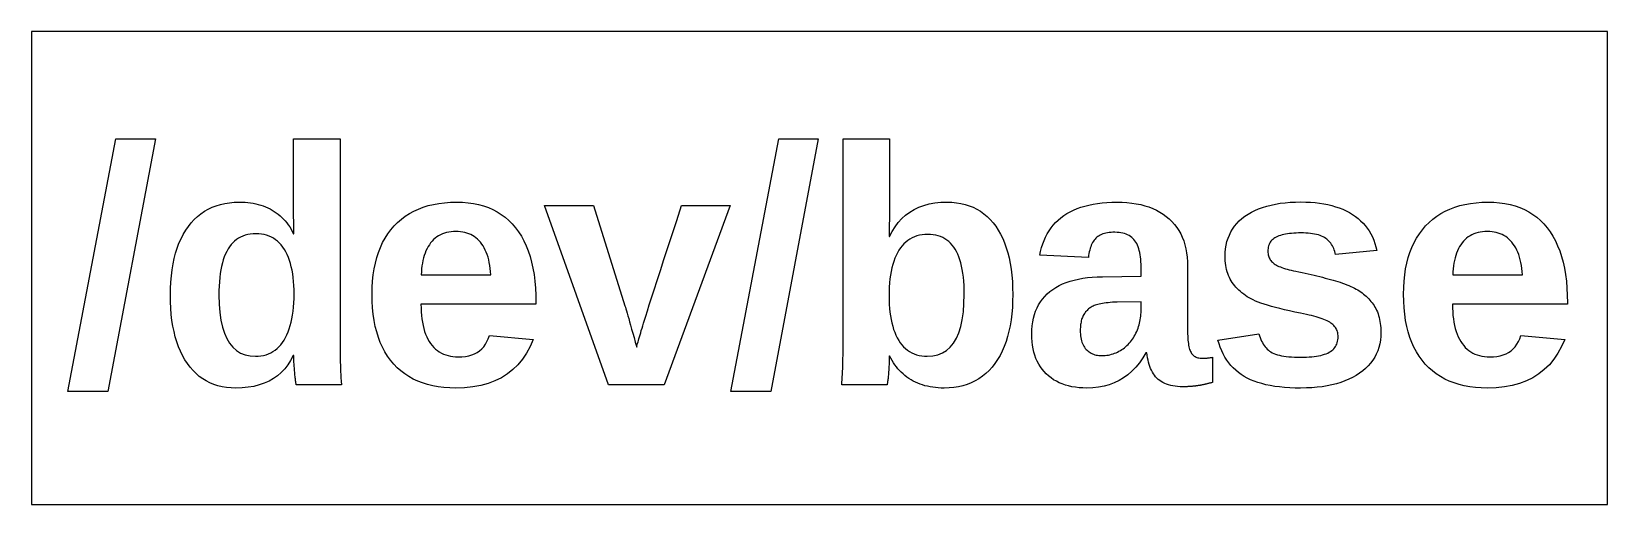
# Model space of a CAD drawing. Header units: metres. Extents: x -500 to 500, y -150 to 150.
import ezdxf

# ---------------------------------------------------------------- set-up
doc = ezdxf.new("R2010")
doc.units = ezdxf.units.M

msp = doc.modelspace()

# ---------------------------------------------------------------- linework, layer by layer
for p, q in [((500, 150), (-500, 150)), ((-500, 150), (-500, -150)), ((500, -150), (500, 150)), ((-477.026, -78.3725), (-446.435, 81.9435)), ((-421.415, 81.9435), (-451.481, -78.3725)), ((-446.435, 81.9435), (-421.415, 81.9435)), ((-333.782, 40.4185), (-333.782, 81.9435)), ((-333.782, 81.9435), (-304.241, 81.9435)), ((-304.241, 81.9435), (-304.241, -49.2525)), ((-56.3574, -78.3725), (-25.7664, 81.9435)), ((-0.74645, 81.9435), (-30.8124, -78.3725)), ((-25.7664, 81.9435), (-0.74645, 81.9435)), ((14.9817, -48.0965), (14.9817, 81.9435)), ((14.9817, 81.9435), (44.5217, 81.9435)), ((44.5217, 81.9435), (44.5217, 38.4215)), ((-382.842, 39.5072), (-380.13, 40.3274)), ((-380.13, 40.3274), (-377.306, 40.9653)), ((-377.306, 40.9653), (-374.369, 41.421)), ((-374.369, 41.421), (-371.319, 41.6944)), ((-371.319, 41.6944), (-368.157, 41.7855)), ((-368.157, 41.7855), (-366.317, 41.7556)), ((-366.317, 41.7556), (-364.516, 41.6661)), ((-364.516, 41.6661), (-362.754, 41.5168)), ((-362.754, 41.5168), (-361.031, 41.3078)), ((-361.031, 41.3078), (-359.348, 41.039)), ((-359.348, 41.039), (-357.703, 40.7106)), ((-357.703, 40.7106), (-356.098, 40.3224)), ((-356.098, 40.3224), (-354.532, 39.8746)), ((-333.571, 21.7065), (-333.782, 40.4185)), ((-248.284, 39.5461), (-244.959, 40.3523)), ((-244.959, 40.3523), (-241.496, 40.9793)), ((-241.496, 40.9793), (-237.895, 41.4272)), ((-237.895, 41.4272), (-234.156, 41.6959)), ((-234.156, 41.6959), (-230.278, 41.7855)), ((-230.278, 41.7855), (-226.578, 41.6894)), ((-226.578, 41.6894), (-223.015, 41.4011)), ((-223.015, 41.4011), (-219.589, 40.9205)), ((-219.589, 40.9205), (-216.3, 40.2478)), ((-216.3, 40.2478), (-213.147, 39.3828)), ((66.2097, 39.7153), (69.5899, 40.621)), ((69.5899, 40.621), (73.1641, 41.268)), ((73.1641, 41.268), (76.9324, 41.6561)), ((76.9324, 41.6561), (80.8947, 41.7855)), ((80.8947, 41.7855), (83.9443, 41.695)), ((83.9443, 41.695), (86.8825, 41.4235)), ((86.8825, 41.4235), (89.7094, 40.9709)), ((89.7094, 40.9709), (92.4249, 40.3374)), ((92.4249, 40.3374), (95.029, 39.5228)), ((170.924, 39.9604), (173.622, 40.518)), ((173.622, 40.518), (176.427, 40.9743)), ((176.427, 40.9743), (179.338, 41.3292)), ((179.338, 41.3292), (182.355, 41.5827)), ((182.355, 41.5827), (185.479, 41.7348)), ((185.479, 41.7348), (188.709, 41.7855)), ((188.709, 41.7855), (191.966, 41.7227)), ((191.966, 41.7227), (195.106, 41.5342)), ((195.106, 41.5342), (198.129, 41.22)), ((198.129, 41.22), (201.035, 40.7802)), ((201.035, 40.7802), (203.824, 40.2148)), ((203.824, 40.2148), (206.496, 39.5237)), ((286.501, 39.9533), (289.362, 40.5452)), ((289.362, 40.5452), (292.347, 41.0295)), ((292.347, 41.0295), (295.456, 41.4062)), ((295.456, 41.4062), (298.688, 41.6752)), ((298.688, 41.6752), (302.044, 41.8367)), ((302.044, 41.8367), (305.525, 41.8905)), ((305.525, 41.8905), (308.599, 41.8438)), ((308.599, 41.8438), (311.579, 41.7039)), ((311.579, 41.7039), (314.466, 41.4706)), ((314.466, 41.4706), (317.259, 41.144)), ((317.259, 41.144), (319.957, 40.7241)), ((319.957, 40.7241), (322.562, 40.2108)), ((322.562, 40.2108), (325.073, 39.6043)), ((406.227, 39.5461), (409.552, 40.3523)), ((409.552, 40.3523), (413.015, 40.9793)), ((413.015, 40.9793), (416.616, 41.4272)), ((416.616, 41.4272), (420.355, 41.6959)), ((420.355, 41.6959), (424.232, 41.7855)), ((424.232, 41.7855), (427.932, 41.6894)), ((427.932, 41.6894), (431.495, 41.4011)), ((431.495, 41.4011), (434.922, 40.9205)), ((434.922, 40.9205), (438.211, 40.2478)), ((438.211, 40.2478), (441.363, 39.3828)), ((-398.672, 28.6628), (-396.748, 30.7587)), ((-396.748, 30.7587), (-394.712, 32.6725)), ((-394.712, 32.6725), (-392.563, 34.4039)), ((-392.563, 34.4039), (-390.302, 35.9532)), ((-390.302, 35.9532), (-387.928, 37.3201)), ((-387.928, 37.3201), (-385.441, 38.5048)), ((-385.441, 38.5048), (-382.842, 39.5072)), ((-354.532, 39.8746), (-353.006, 39.367)), ((-353.006, 39.367), (-351.518, 38.7997)), ((-351.518, 38.7997), (-350.07, 38.1727)), ((-350.07, 38.1727), (-348.66, 37.4859)), ((-348.66, 37.4859), (-347.29, 36.7395)), ((-347.29, 36.7395), (-345.964, 35.9339)), ((-345.964, 35.9339), (-344.685, 35.0699)), ((-344.685, 35.0699), (-343.454, 34.1474)), ((-343.454, 34.1474), (-342.272, 33.1665)), ((-342.272, 33.1665), (-341.137, 32.127)), ((-341.137, 32.127), (-340.05, 31.0291)), ((-340.05, 31.0291), (-339.011, 29.8727)), ((-267.691, 28.8868), (-265.333, 30.947)), ((-265.333, 30.947), (-262.837, 32.8281)), ((-262.837, 32.8281), (-260.202, 34.53)), ((-260.202, 34.53), (-257.43, 36.0528)), ((-257.43, 36.0528), (-254.519, 37.3964)), ((-254.519, 37.3964), (-251.47, 38.5608)), ((-251.47, 38.5608), (-248.284, 39.5461)), ((-213.147, 39.3828), (-210.132, 38.3257)), ((-210.132, 38.3257), (-207.253, 37.0763)), ((-207.253, 37.0763), (-204.511, 35.6347)), ((-204.511, 35.6347), (-201.906, 34.0009)), ((-201.906, 34.0009), (-199.438, 32.1748)), ((-199.438, 32.1748), (-197.106, 30.1566)), ((-197.106, 30.1566), (-194.912, 27.9462)), ((-133.857, -74.0625), (-174.54, 39.6825)), ((-174.54, 39.6825), (-143.318, 39.6825)), ((-143.318, 39.6825), (-123.449, -23.9175)), ((-56.5903, 39.6825), (-98.5353, -74.0625)), ((-93.5153, 21.2726), (-90.6103, 30.1634)), ((-90.6103, 30.1634), (-87.4963, 39.6825)), ((-87.4963, 39.6825), (-56.5903, 39.6825)), ((44.5217, 38.4215), (44.1017, 19.9195)), ((50.0044, 28.847), (52.2201, 31.3053)), ((52.2201, 31.3053), (54.6299, 33.5049)), ((54.6299, 33.5049), (57.2338, 35.4456)), ((57.2338, 35.4456), (60.0317, 37.1276)), ((60.0317, 37.1276), (63.0237, 38.5509)), ((63.0237, 38.5509), (66.2097, 39.7153)), ((95.029, 39.5228), (97.5218, 38.5272)), ((97.5218, 38.5272), (99.9033, 37.3506)), ((99.9033, 37.3506), (102.173, 35.9929)), ((102.173, 35.9929), (104.332, 34.4543)), ((104.332, 34.4543), (106.38, 32.7346)), ((106.38, 32.7346), (108.316, 30.8339)), ((108.316, 30.8339), (110.14, 28.7522)), ((149.821, 28.8348), (151.44, 30.3909)), ((151.44, 30.3909), (153.172, 31.8518)), ((153.172, 31.8518), (155.016, 33.2175)), ((155.016, 33.2175), (156.969, 34.485)), ((156.969, 34.485), (159.029, 35.651)), ((159.029, 35.651), (161.195, 36.7157)), ((161.195, 36.7157), (163.468, 37.6789)), ((163.468, 37.6789), (165.847, 38.5408)), ((165.847, 38.5408), (168.332, 39.3013)), ((168.332, 39.3013), (170.924, 39.9604)), ((206.496, 39.5237), (209.051, 38.7069)), ((209.051, 38.7069), (211.49, 37.7645)), ((211.49, 37.7645), (213.811, 36.6964)), ((213.811, 36.6964), (216.016, 35.5027)), ((216.016, 35.5027), (218.103, 34.1833)), ((218.103, 34.1833), (220.074, 32.7382)), ((220.074, 32.7382), (221.928, 31.1675)), ((221.928, 31.1675), (223.654, 29.4812)), ((266.371, 29.8282), (268.08, 31.355)), ((268.08, 31.355), (269.939, 32.7965)), ((269.939, 32.7965), (271.933, 34.1418)), ((271.933, 34.1418), (274.052, 35.3794)), ((274.052, 35.3794), (276.294, 36.5094)), ((276.294, 36.5094), (278.66, 37.5318)), ((278.66, 37.5318), (281.15, 38.4466)), ((281.15, 38.4466), (283.763, 39.2538)), ((283.763, 39.2538), (286.501, 39.9533)), ((325.073, 39.6043), (327.49, 38.9044)), ((327.49, 38.9044), (329.813, 38.1113)), ((329.813, 38.1113), (332.042, 37.2248)), ((332.042, 37.2248), (334.177, 36.245)), ((334.177, 36.245), (336.218, 35.1719)), ((336.218, 35.1719), (338.166, 34.0055)), ((338.166, 34.0055), (340.011, 32.7509)), ((340.011, 32.7509), (341.746, 31.4129)), ((341.746, 31.4129), (343.371, 29.9916)), ((386.82, 28.8868), (389.178, 30.947)), ((389.178, 30.947), (391.674, 32.8281)), ((391.674, 32.8281), (394.309, 34.53)), ((394.309, 34.53), (397.081, 36.0528)), ((397.081, 36.0528), (399.992, 37.3964)), ((399.992, 37.3964), (403.04, 38.5608)), ((403.04, 38.5608), (406.227, 39.5461)), ((441.363, 39.3828), (444.379, 38.3257)), ((444.379, 38.3257), (447.258, 37.0763)), ((447.258, 37.0763), (450, 35.6347)), ((450, 35.6347), (452.605, 34.0009)), ((452.605, 34.0009), (455.073, 32.1748)), ((455.073, 32.1748), (457.404, 30.1566)), ((457.404, 30.1566), (459.599, 27.9462)), ((-405.14, 18.5906), (-403.723, 21.3409)), ((-403.723, 21.3409), (-402.17, 23.9389)), ((-402.17, 23.9389), (-400.483, 26.3845)), ((-400.483, 26.3845), (-398.672, 28.6628)), ((-365.881, 20.2836), (-367.312, 19.6575)), ((-364.378, 20.7958), (-365.881, 20.2836)), ((-362.803, 21.1942), (-364.378, 20.7958)), ((-361.156, 21.4788), (-362.803, 21.1942)), ((-359.437, 21.6496), (-361.156, 21.4788)), ((-357.645, 21.7065), (-359.437, 21.6496)), ((-355.836, 21.6477), (-357.645, 21.7065)), ((-354.096, 21.4713), (-355.836, 21.6477)), ((-352.425, 21.1774), (-354.096, 21.4713)), ((-350.823, 20.7659), (-352.425, 21.1774)), ((-349.29, 20.2368), (-350.823, 20.7659)), ((-347.826, 19.5902), (-349.29, 20.2368)), ((-339.011, 29.8727), (-338.019, 28.6579)), ((-338.019, 28.6579), (-337.076, 27.3846)), ((-337.076, 27.3846), (-336.181, 26.0527)), ((-336.181, 26.0527), (-335.333, 24.6625)), ((-335.333, 24.6625), (-334.534, 23.2137)), ((-334.534, 23.2137), (-333.782, 21.7065)), ((-333.782, 21.7065), (-333.571, 21.7065)), ((-275.619, 18.9665), (-273.882, 21.6811)), ((-273.882, 21.6811), (-271.979, 24.2414)), ((-271.979, 24.2414), (-269.911, 26.6475)), ((-269.911, 26.6475), (-267.691, 28.8868)), ((-241.697, 20.4314), (-242.816, 19.7017)), ((-240.52, 21.0753), (-241.697, 20.4314)), ((-239.287, 21.6333), (-240.52, 21.0753)), ((-237.997, 22.1054), (-239.287, 21.6333)), ((-236.651, 22.4917), (-237.997, 22.1054)), ((-235.248, 22.7922), (-236.651, 22.4917)), ((-233.788, 23.0068), (-235.248, 22.7922)), ((-232.272, 23.1356), (-233.788, 23.0068)), ((-230.699, 23.1785), (-232.272, 23.1356)), ((-229.219, 23.1377), (-230.699, 23.1785)), ((-227.785, 23.0155), (-229.219, 23.1377)), ((-226.4, 22.8118), (-227.785, 23.0155)), ((-225.061, 22.5266), (-226.4, 22.8118)), ((-223.769, 22.1599), (-225.061, 22.5266)), ((-222.525, 21.7117), (-223.769, 22.1599)), ((-221.328, 21.182), (-222.525, 21.7117)), ((-220.179, 20.5708), (-221.328, 21.182)), ((-219.077, 19.8781), (-220.179, 20.5708)), ((-194.912, 27.9462), (-192.854, 25.5435)), ((-192.854, 25.5435), (-190.941, 22.9555)), ((-190.941, 22.9555), (-189.182, 20.1889)), ((-189.182, 20.1889), (-187.575, 17.2438)), ((-96.2112, 13.01), (-93.5153, 21.2726)), ((44.5217, 19.9195), (46.1552, 23.1541)), ((46.1552, 23.1541), (47.9828, 26.13)), ((47.9828, 26.13), (50.0044, 28.847)), ((61.7628, 20.3351), (60.2241, 19.8004)), ((63.3693, 20.7509), (61.7628, 20.3351)), ((65.0437, 21.0479), (63.3693, 20.7509)), ((66.7858, 21.2261), (65.0437, 21.0479)), ((68.5957, 21.2855), (66.7858, 21.2261)), ((70.3866, 21.2301), (68.5957, 21.2855)), ((72.104, 21.064), (70.3866, 21.2301)), ((73.748, 20.7872), (72.104, 21.064)), ((75.3186, 20.3997), (73.748, 20.7872)), ((76.8158, 19.9015), (75.3186, 20.3997)), ((110.14, 28.7522), (111.854, 26.4895)), ((111.854, 26.4895), (113.448, 24.0613)), ((113.448, 24.0613), (114.914, 21.4832)), ((114.914, 21.4832), (116.253, 18.7552)), ((143.416, 19.6272), (144.472, 21.659)), ((144.472, 21.659), (145.641, 23.5957)), ((145.641, 23.5957), (146.922, 25.4372)), ((146.922, 25.4372), (148.315, 27.1836)), ((148.315, 27.1836), (149.821, 28.8348)), ((177.413, 20.4442), (176.694, 19.9805)), ((178.184, 20.8638), (177.413, 20.4442)), ((179.007, 21.2392), (178.184, 20.8638)), ((179.881, 21.5704), (179.007, 21.2392)), ((180.807, 21.8575), (179.881, 21.5704)), ((181.785, 22.1004), (180.807, 21.8575)), ((182.814, 22.2992), (181.785, 22.1004)), ((183.895, 22.4538), (182.814, 22.2992)), ((185.027, 22.5642), (183.895, 22.4538)), ((186.211, 22.6304), (185.027, 22.5642)), ((187.447, 22.6525), (186.211, 22.6304)), ((188.776, 22.6205), (187.447, 22.6525)), ((190.047, 22.5244), (188.776, 22.6205)), ((191.259, 22.3642), (190.047, 22.5244)), ((192.413, 22.1399), (191.259, 22.3642)), ((193.509, 21.8516), (192.413, 22.1399)), ((194.546, 21.4992), (193.509, 21.8516)), ((195.524, 21.0827), (194.546, 21.4992)), ((196.444, 20.6022), (195.524, 21.0827)), ((197.306, 20.0576), (196.444, 20.6022)), ((198.109, 19.4489), (197.306, 20.0576)), ((223.654, 29.4812), (225.242, 27.6892)), ((225.242, 27.6892), (226.692, 25.7914)), ((226.692, 25.7914), (228.004, 23.7878)), ((228.004, 23.7878), (229.178, 21.6785)), ((229.178, 21.6785), (230.213, 19.4634)), ((259.235, 18.8781), (260.053, 20.9162)), ((260.053, 20.9162), (261.019, 22.869)), ((261.019, 22.869), (262.134, 24.7366)), ((262.134, 24.7366), (263.397, 26.519)), ((263.397, 26.519), (264.81, 28.2162)), ((264.81, 28.2162), (266.371, 29.8282)), ((291.497, 20.313), (290.595, 19.9481)), ((292.461, 20.6461), (291.497, 20.313)), ((293.488, 20.9475), (292.461, 20.6461)), ((294.576, 21.2172), (293.488, 20.9475)), ((295.727, 21.4552), (294.576, 21.2172)), ((296.94, 21.6614), (295.727, 21.4552)), ((298.215, 21.8359), (296.94, 21.6614)), ((299.553, 21.9787), (298.215, 21.8359)), ((300.952, 22.0897), (299.553, 21.9787)), ((302.414, 22.169), (300.952, 22.0897)), ((303.938, 22.2166), (302.414, 22.169)), ((305.525, 22.2325), (303.938, 22.2166)), ((307.14, 22.2123), (305.525, 22.2325)), ((308.687, 22.1516), (307.14, 22.2123)), ((310.165, 22.0505), (308.687, 22.1516)), ((311.575, 21.909), (310.165, 22.0505)), ((312.917, 21.727), (311.575, 21.909)), ((314.19, 21.5046), (312.917, 21.727)), ((315.395, 21.2418), (314.19, 21.5046)), ((316.532, 20.9385), (315.395, 21.2418)), ((317.6, 20.5948), (316.532, 20.9385)), ((318.599, 20.2106), (317.6, 20.5948)), ((319.53, 19.786), (318.599, 20.2106)), ((343.371, 29.9916), (344.886, 28.4869)), ((344.886, 28.4869), (346.291, 26.8989)), ((346.291, 26.8989), (347.586, 25.2275)), ((347.586, 25.2275), (348.77, 23.4727)), ((348.77, 23.4727), (349.845, 21.6346)), ((349.845, 21.6346), (350.81, 19.7131)), ((378.891, 18.9665), (380.629, 21.6811)), ((380.629, 21.6811), (382.531, 24.2414)), ((382.531, 24.2414), (384.599, 26.6475)), ((384.599, 26.6475), (386.82, 28.8868)), ((412.814, 20.4314), (411.694, 19.7017)), ((413.991, 21.0753), (412.814, 20.4314)), ((415.224, 21.6333), (413.991, 21.0753)), ((416.514, 22.1054), (415.224, 21.6333)), ((417.86, 22.4917), (416.514, 22.1054)), ((419.263, 22.7922), (417.86, 22.4917)), ((420.723, 23.0068), (419.263, 22.7922)), ((422.239, 23.1356), (420.723, 23.0068)), ((423.811, 23.1785), (422.239, 23.1356)), ((425.292, 23.1377), (423.811, 23.1785)), ((426.725, 23.0155), (425.292, 23.1377)), ((428.111, 22.8118), (426.725, 23.0155)), ((429.45, 22.5266), (428.111, 22.8118)), ((430.741, 22.1599), (429.45, 22.5266)), ((431.985, 21.7117), (430.741, 22.1599)), ((433.182, 21.182), (431.985, 21.7117)), ((434.332, 20.5708), (433.182, 21.182)), ((435.434, 19.8781), (434.332, 20.5708)), ((459.599, 27.9462), (461.656, 25.5435)), ((461.656, 25.5435), (463.569, 22.9555)), ((463.569, 22.9555), (465.329, 20.1889)), ((465.329, 20.1889), (466.936, 17.2438)), ((-408.582, 9.42516), (-407.57, 12.6327)), ((-407.57, 12.6327), (-406.422, 15.6878)), ((-406.422, 15.6878), (-405.14, 18.5906)), ((-376.162, 10.5476), (-376.948, 8.88771)), ((-375.306, 12.0875), (-376.162, 10.5476)), ((-374.381, 13.5104), (-375.306, 12.0875)), ((-373.383, 14.8195), (-374.381, 13.5104)), ((-372.313, 16.0148), (-373.383, 14.8195)), ((-371.171, 17.0962), (-372.313, 16.0148)), ((-369.957, 18.0638), (-371.171, 17.0962)), ((-368.67, 18.9176), (-369.957, 18.0638)), ((-367.312, 19.6575), (-368.67, 18.9176)), ((-346.431, 18.8259), (-347.826, 19.5902)), ((-345.105, 17.9441), (-346.431, 18.8259)), ((-343.848, 16.9447), (-345.105, 17.9441)), ((-342.66, 15.8278), (-343.848, 16.9447)), ((-341.542, 14.5933), (-342.66, 15.8278)), ((-340.492, 13.2412), (-341.542, 14.5933)), ((-339.511, 11.7715), (-340.492, 13.2412)), ((-338.601, 10.1931), (-339.511, 11.7715)), ((-337.764, 8.51457), (-338.601, 10.1931)), ((-279.839, 9.89705), (-278.598, 13.0745)), ((-278.598, 13.0745), (-277.191, 16.0976)), ((-277.191, 16.0976), (-275.619, 18.9665)), ((-249.689, 10.9132), (-250.271, 9.48932)), ((-249.043, 12.2686), (-249.689, 10.9132)), ((-248.335, 13.5557), (-249.043, 12.2686)), ((-247.564, 14.7743), (-248.335, 13.5557)), ((-246.73, 15.9245), (-247.564, 14.7743)), ((-245.837, 16.9976), (-246.73, 15.9245)), ((-244.887, 17.9848), (-245.837, 16.9976)), ((-243.88, 18.8862), (-244.887, 17.9848)), ((-242.816, 19.7017), (-243.88, 18.8862)), ((-218.022, 19.1039), (-219.077, 19.8781)), ((-217.014, 18.2483), (-218.022, 19.1039)), ((-216.053, 17.3111), (-217.014, 18.2483)), ((-215.14, 16.2925), (-216.053, 17.3111)), ((-214.28, 15.1924), (-215.14, 16.2925)), ((-213.478, 14.0108), (-214.28, 15.1924)), ((-212.735, 12.7477), (-213.478, 14.0108)), ((-212.05, 11.4031), (-212.735, 12.7477)), ((-211.423, 9.97708), (-212.05, 11.4031)), ((-187.575, 17.2438), (-186.121, 14.1203)), ((-186.121, 14.1203), (-184.82, 10.8181)), ((-184.82, 10.8181), (-183.672, 7.33751)), ((-98.6981, 5.37566), (-96.2112, 13.01)), ((44.1017, 19.9195), (44.5217, 19.9195)), ((50.3557, 11.2465), (49.4306, 9.64946)), ((51.3519, 12.7316), (50.3557, 11.2465)), ((52.416, 14.0978), (51.3519, 12.7316)), ((53.5478, 15.3453), (52.416, 14.0978)), ((54.7474, 16.4739), (53.5478, 15.3453)), ((56.0149, 17.4837), (54.7474, 16.4739)), ((57.3502, 18.3748), (56.0149, 17.4837)), ((58.7532, 19.147), (57.3502, 18.3748)), ((60.2241, 19.8004), (58.7532, 19.147)), ((78.2396, 19.2925), (76.8158, 19.9015)), ((79.59, 18.5728), (78.2396, 19.2925)), ((80.867, 17.7424), (79.59, 18.5728)), ((82.0705, 16.8013), (80.867, 17.7424)), ((83.2007, 15.7494), (82.0705, 16.8013)), ((84.2574, 14.5868), (83.2007, 15.7494)), ((85.2408, 13.3135), (84.2574, 14.5868)), ((86.1507, 11.9295), (85.2408, 13.3135)), ((86.9905, 10.431), (86.1507, 11.9295)), ((87.7631, 8.81435), (86.9905, 10.431)), ((116.253, 18.7552), (117.465, 15.8773)), ((117.465, 15.8773), (118.549, 12.8495)), ((118.549, 12.8495), (119.505, 9.67181)), ((139.826, 8.0405), (140.319, 10.5481)), ((140.319, 10.5481), (140.924, 12.9606)), ((140.924, 12.9606), (141.642, 15.278)), ((141.642, 15.278), (142.473, 17.5001)), ((142.473, 17.5001), (143.416, 19.6272)), ((171.217, 10.2867), (170.986, 9.1051)), ((171.483, 11.4103), (171.217, 10.2867)), ((171.782, 12.4762), (171.483, 11.4103)), ((172.116, 13.4842), (171.782, 12.4762)), ((172.484, 14.4343), (172.116, 13.4842)), ((172.886, 15.3266), (172.484, 14.4343)), ((173.322, 16.1611), (172.886, 15.3266)), ((173.793, 16.9377), (173.322, 16.1611)), ((174.298, 17.6565), (173.793, 16.9377)), ((174.836, 18.3174), (174.298, 17.6565)), ((175.41, 18.9205), (174.836, 18.3174)), ((176.026, 19.4726), (175.41, 18.9205)), ((176.694, 19.9805), (176.026, 19.4726)), ((198.853, 18.7762), (198.109, 19.4489)), ((199.539, 18.0394), (198.853, 18.7762)), ((200.167, 17.2385), (199.539, 18.0394)), ((200.742, 16.3717), (200.167, 17.2385)), ((201.272, 15.437), (200.742, 16.3717)), ((201.755, 14.4346), (201.272, 15.437)), ((202.192, 13.3644), (201.755, 14.4346)), ((202.584, 12.2264), (202.192, 13.3644)), ((202.929, 11.0206), (202.584, 12.2264)), ((203.228, 9.74696), (202.929, 11.0206)), ((230.213, 19.4634), (231.111, 17.1426)), ((231.111, 17.1426), (231.871, 14.716)), ((231.871, 14.716), (232.492, 12.1836)), ((232.492, 12.1836), (232.975, 9.54549)), ((257.451, 9.87366), (257.674, 12.2526)), ((257.674, 12.2526), (258.046, 14.5463)), ((258.046, 14.5463), (258.566, 16.7548)), ((258.566, 16.7548), (259.235, 18.8781)), ((284.531, 11.5123), (284.5, 10.5635)), ((284.5, 10.5635), (284.524, 9.81548)), ((284.624, 12.4183), (284.531, 11.5123)), ((284.779, 13.2813), (284.624, 12.4183)), ((284.997, 14.1014), (284.779, 13.2813)), ((285.277, 14.8786), (284.997, 14.1014)), ((285.619, 15.6129), (285.277, 14.8786)), ((286.024, 16.3043), (285.619, 15.6129)), ((286.49, 16.9528), (286.024, 16.3043)), ((287.019, 17.5583), (286.49, 16.9528)), ((287.61, 18.121), (287.019, 17.5583)), ((288.263, 18.6407), (287.61, 18.121)), ((288.978, 19.1176), (288.263, 18.6407)), ((289.756, 19.5515), (288.978, 19.1176)), ((290.595, 19.9481), (289.756, 19.5515)), ((320.393, 19.321), (319.53, 19.786)), ((321.188, 18.8155), (320.393, 19.321)), ((321.926, 18.269), (321.188, 18.8155)), ((322.621, 17.6808), (321.926, 18.269)), ((323.272, 17.0509), (322.621, 17.6808)), ((323.88, 16.3794), (323.272, 17.0509)), ((324.444, 15.6662), (323.88, 16.3794)), ((324.965, 14.9113), (324.444, 15.6662)), ((325.442, 14.1148), (324.965, 14.9113)), ((325.876, 13.2766), (325.442, 14.1148)), ((326.266, 12.3967), (325.876, 13.2766)), ((326.612, 11.4751), (326.266, 12.3967)), ((326.915, 10.5119), (326.612, 11.4751)), ((327.175, 9.50705), (326.915, 10.5119)), ((353.567, 11.1935), (327.391, 8.46049)), ((350.81, 19.7131), (351.664, 17.7082)), ((351.664, 17.7082), (352.408, 15.62)), ((352.408, 15.62), (353.042, 13.4484)), ((353.042, 13.4484), (353.567, 11.1935)), ((374.672, 9.89705), (375.913, 13.0745)), ((375.913, 13.0745), (377.319, 16.0976)), ((377.319, 16.0976), (378.891, 18.9665)), ((404.822, 10.9132), (404.24, 9.48932)), ((405.467, 12.2686), (404.822, 10.9132)), ((406.176, 13.5557), (405.467, 12.2686)), ((406.947, 14.7743), (406.176, 13.5557)), ((407.78, 15.9245), (406.947, 14.7743)), ((408.674, 16.9976), (407.78, 15.9245)), ((409.624, 17.9848), (408.674, 16.9976)), ((410.631, 18.8862), (409.624, 17.9848)), ((411.694, 19.7017), (410.631, 18.8862)), ((436.489, 19.1039), (435.434, 19.8781)), ((437.497, 18.2483), (436.489, 19.1039)), ((438.457, 17.3111), (437.497, 18.2483)), ((439.37, 16.2925), (438.457, 17.3111)), ((440.231, 15.1924), (439.37, 16.2925)), ((441.033, 14.0108), (440.231, 15.1924)), ((441.776, 12.7477), (441.033, 14.0108)), ((442.461, 11.4031), (441.776, 12.7477)), ((443.087, 9.97708), (442.461, 11.4031)), ((466.936, 17.2438), (468.39, 14.1203)), ((468.39, 14.1203), (469.691, 10.8181)), ((469.691, 10.8181), (470.838, 7.33751)), ((-410.809, -1.11177), (-410.202, 2.55292)), ((-410.202, 2.55292), (-409.46, 6.06523)), ((-409.46, 6.06523), (-408.582, 9.42516)), ((-379.412, 1.04756), (-379.857, -1.21257)), ((-378.899, 3.18767), (-379.412, 1.04756)), ((-378.317, 5.20773), (-378.899, 3.18767)), ((-377.667, 7.10774), (-378.317, 5.20773)), ((-376.948, 8.88771), (-377.667, 7.10774)), ((-337, 6.73587), (-337.764, 8.51457)), ((-336.309, 4.85703), (-337, 6.73587)), ((-335.69, 2.87804), (-336.309, 4.85703)), ((-335.144, 0.79887), (-335.69, 2.87804)), ((-334.671, -1.38042), (-335.144, 0.79887)), ((-282.569, -0.56082), (-281.824, 3.07939)), ((-281.824, 3.07939), (-280.914, 6.56537)), ((-280.914, 6.56537), (-279.839, 9.89705)), ((-252.242, 1.34378), (-252.447, -0.49056)), ((-251.973, 3.10971), (-252.242, 1.34378)), ((-251.642, 4.80724), (-251.973, 3.10971)), ((-251.248, 6.43634), (-251.642, 4.80724)), ((-250.791, 7.99704), (-251.248, 6.43634)), ((-250.271, 9.48932), (-250.791, 7.99704)), ((-210.856, 8.46956), (-211.423, 9.97708)), ((-210.346, 6.88055), (-210.856, 8.46956)), ((-209.895, 5.21008), (-210.346, 6.88055)), ((-209.503, 3.45811), (-209.895, 5.21008)), ((-209.169, 1.62468), (-209.503, 3.45811)), ((-208.893, -0.29022), (-209.169, 1.62468)), ((-183.672, 7.33751), (-182.678, 3.67834)), ((-182.678, 3.67834), (-181.836, -0.1593)), ((-100.976, -1.63039), (-98.6981, 5.37566)), ((45.915, 0.08728), (45.4339, -2.14056)), ((46.4701, 2.20998), (45.915, 0.08728)), ((47.0992, 4.22755), (46.4701, 2.20998)), ((47.8023, 6.14), (47.0992, 4.22755)), ((48.5794, 7.9473), (47.8023, 6.14)), ((49.4306, 9.64946), (48.5794, 7.9473)), ((88.4686, 7.07948), (87.7631, 8.81435)), ((89.1068, 5.22644), (88.4686, 7.07948)), ((89.6779, 3.2552), (89.1068, 5.22644)), ((90.1817, 1.16577), (89.6779, 3.2552)), ((90.6184, -1.04182), (90.1817, 1.16577)), ((119.505, 9.67181), (120.334, 6.34419)), ((120.334, 6.34419), (121.036, 2.86667)), ((121.036, 2.86667), (121.61, -0.76074)), ((170.627, 6.5685), (139.826, 8.0405)), ((170.789, 7.86572), (170.627, 6.5685)), ((170.986, 9.1051), (170.789, 7.86572)), ((203.481, 8.40555), (203.228, 9.74696)), ((203.688, 6.99634), (203.481, 8.40555)), ((203.85, 5.51932), (203.688, 6.99634)), ((203.965, 3.9745), (203.85, 5.51932)), ((204.034, 2.36191), (203.965, 3.9745)), ((204.057, 0.68149), (204.034, 2.36191)), ((204.057, -5.10049), (204.057, 0.68149)), ((232.975, 9.54549), (233.32, 6.80157)), ((233.32, 6.80157), (233.528, 3.95192)), ((233.528, 3.95192), (233.597, 0.99649)), ((233.597, 0.99649), (233.597, -40.4225)), ((257.377, 7.40948), (257.451, 9.87366)), ((257.404, 5.90753), (257.377, 7.40948)), ((257.485, 4.44228), (257.404, 5.90753)), ((257.62, 3.01372), (257.485, 4.44228)), ((257.81, 1.62184), (257.62, 3.01372)), ((258.053, 0.26668), (257.81, 1.62184)), ((258.351, -1.05177), (258.053, 0.26668)), ((284.524, 9.81548), (284.595, 9.09171)), ((284.595, 9.09171), (284.715, 8.3922)), ((284.715, 8.3922), (284.883, 7.71696)), ((284.883, 7.71696), (285.098, 7.06598)), ((285.098, 7.06598), (285.362, 6.43925)), ((285.362, 6.43925), (285.673, 5.83679)), ((285.673, 5.83679), (286.032, 5.25859)), ((286.032, 5.25859), (286.439, 4.70465)), ((286.439, 4.70465), (286.894, 4.17497)), ((286.894, 4.17497), (287.397, 3.66956)), ((287.397, 3.66956), (287.948, 3.18839)), ((287.948, 3.18839), (288.547, 2.73149)), ((288.547, 2.73149), (289.202, 2.29263)), ((289.202, 2.29263), (289.922, 1.8656)), ((289.922, 1.8656), (290.708, 1.45038)), ((290.708, 1.45038), (291.56, 1.047)), ((291.56, 1.047), (292.476, 0.65543)), ((292.476, 0.65543), (293.458, 0.27568)), ((293.458, 0.27568), (294.505, -0.09222)), ((327.391, 8.46049), (327.175, 9.50705)), ((371.942, -0.56082), (372.687, 3.07939)), ((372.687, 3.07939), (373.597, 6.56537)), ((373.597, 6.56537), (374.672, 9.89705)), ((402.269, 1.34378), (402.063, -0.49056)), ((402.537, 3.10971), (402.269, 1.34378)), ((402.869, 4.80724), (402.537, 3.10971)), ((403.263, 6.43634), (402.869, 4.80724)), ((403.72, 7.99704), (403.263, 6.43634)), ((404.24, 9.48932), (403.72, 7.99704)), ((443.655, 8.46956), (443.087, 9.97708)), ((444.165, 6.88055), (443.655, 8.46956)), ((444.616, 5.21008), (444.165, 6.88055)), ((445.008, 3.45811), (444.616, 5.21008)), ((445.342, 1.62468), (445.008, 3.45811)), ((445.618, -0.29022), (445.342, 1.62468)), ((470.838, 7.33751), (471.833, 3.67834)), ((471.833, 3.67834), (472.675, -0.1593)), ((-411.822, -13.0202), (-411.619, -8.89835)), ((-411.619, -8.89835), (-411.282, -4.92886)), ((-411.282, -4.92886), (-410.809, -1.11177)), ((-380.78, -8.71332), (-380.951, -11.4537)), ((-380.541, -6.09302), (-380.78, -8.71332)), ((-380.233, -3.59277), (-380.541, -6.09302)), ((-379.857, -1.21257), (-380.233, -3.59277)), ((-334.271, -3.65988), (-334.671, -1.38042)), ((-333.943, -6.03949), (-334.271, -3.65988)), ((-333.689, -8.51926), (-333.943, -6.03949)), ((-333.507, -11.0992), (-333.689, -8.51926)), ((-283.81, -12.4072), (-283.561, -8.30411)), ((-283.561, -8.30411), (-283.148, -4.35533)), ((-283.148, -4.35533), (-282.569, -0.56082)), ((-252.59, -2.39331), (-252.67, -4.36449)), ((-252.67, -4.36449), (-208.517, -4.36449)), ((-252.447, -0.49056), (-252.59, -2.39331)), ((-208.676, -2.28662), (-208.893, -0.29022)), ((-208.517, -4.36449), (-208.676, -2.28662)), ((-181.836, -0.1593), (-181.147, -4.17551)), ((-181.147, -4.17551), (-180.612, -8.37022)), ((-180.612, -8.37022), (-180.229, -12.7435)), ((-104.905, -13.7577), (-103.045, -8.00819)), ((-103.045, -8.00819), (-100.976, -1.63039)), ((44.4348, -9.45491), (44.2497, -12.1033)), ((44.6938, -6.91165), (44.4348, -9.45491)), ((45.0269, -4.47354), (44.6938, -6.91165)), ((45.4339, -2.14056), (45.0269, -4.47354)), ((90.9879, -3.36763), (90.6184, -1.04182)), ((91.2903, -5.81161), (90.9879, -3.36763)), ((91.5254, -8.37381), (91.2903, -5.81161)), ((91.6934, -11.0542), (91.5254, -8.37381)), ((121.61, -0.76074), (122.056, -4.53807)), ((122.056, -4.53807), (122.375, -8.4653)), ((122.375, -8.4653), (122.566, -12.5424)), ((154.25, -10.1454), (156.572, -9.20361)), ((156.572, -9.20361), (159.017, -8.36879)), ((159.017, -8.36879), (161.584, -7.64095)), ((161.584, -7.64095), (164.274, -7.02008)), ((164.274, -7.02008), (167.087, -6.5062)), ((167.087, -6.5062), (170.022, -6.0993)), ((170.022, -6.0993), (173.08, -5.79938)), ((173.08, -5.79938), (176.26, -5.60645)), ((176.26, -5.60645), (179.563, -5.52049)), ((179.563, -5.52049), (204.057, -5.10049)), ((258.702, -2.33354), (258.351, -1.05177)), ((259.108, -3.57861), (258.702, -2.33354)), ((259.568, -4.78699), (259.108, -3.57861)), ((260.083, -5.95866), (259.568, -4.78699)), ((260.651, -7.09363), (260.083, -5.95866)), ((261.273, -8.19191), (260.651, -7.09363)), ((261.95, -9.25349), (261.273, -8.19191)), ((262.678, -10.2816), (261.95, -9.25349)), ((294.505, -0.09222), (295.618, -0.44833)), ((295.618, -0.44833), (296.796, -0.7926)), ((296.796, -0.7926), (298.039, -1.12506)), ((298.039, -1.12506), (299.348, -1.44569)), ((299.348, -1.44569), (300.721, -1.7545)), ((300.721, -1.7545), (302.161, -2.0515)), ((302.161, -2.0515), (304.197, -2.47304)), ((304.197, -2.47304), (306.198, -2.89644)), ((306.198, -2.89644), (308.163, -3.3217)), ((308.163, -3.3217), (310.093, -3.74883)), ((310.093, -3.74883), (311.987, -4.1778)), ((311.987, -4.1778), (313.846, -4.60863)), ((313.846, -4.60863), (315.67, -5.04132)), ((315.67, -5.04132), (317.458, -5.47588)), ((317.458, -5.47588), (319.21, -5.91228)), ((319.21, -5.91228), (320.927, -6.35054)), ((320.927, -6.35054), (322.609, -6.79066)), ((322.609, -6.79066), (324.255, -7.23265)), ((324.255, -7.23265), (325.866, -7.6765)), ((325.866, -7.6765), (327.434, -8.12764)), ((327.434, -8.12764), (328.955, -8.59187)), ((328.955, -8.59187), (330.426, -9.06918)), ((330.426, -9.06918), (331.85, -9.55957)), ((331.85, -9.55957), (333.224, -10.063)), ((370.701, -12.4072), (370.949, -8.30411)), ((370.949, -8.30411), (371.363, -4.35533)), ((371.363, -4.35533), (371.942, -0.56082)), ((401.921, -2.39331), (401.84, -4.36449)), ((401.84, -4.36449), (445.993, -4.36449)), ((402.063, -0.49056), (401.921, -2.39331)), ((445.835, -2.28662), (445.618, -0.29022)), ((445.993, -4.36449), (445.835, -2.28662)), ((472.675, -0.1593), (473.363, -4.17551)), ((473.363, -4.17551), (473.899, -8.37022)), ((473.899, -8.37022), (474.281, -12.7435)), ((-411.889, -17.2945), (-411.822, -13.0202)), ((-411.825, -21.5074), (-411.889, -17.2945)), ((-381.054, -14.3141), (-381.088, -17.2945)), ((-381.088, -17.2945), (-380.951, -23.0173)), ((-380.951, -11.4537), (-381.054, -14.3141)), ((-333.513, -22.1764), (-333.399, -19.4193)), ((-333.398, -13.7793), (-333.507, -11.0992)), ((-333.399, -19.4193), (-333.361, -16.5595)), ((-333.361, -16.5595), (-333.398, -13.7793)), ((-283.892, -16.6645), (-283.81, -12.4072)), ((-283.811, -21.0619), (-283.892, -16.6645)), ((-180.229, -12.7435), (-180, -17.2952)), ((-180, -17.2952), (-179.923, -22.0255)), ((-107.998, -23.372), (-106.556, -18.879)), ((-106.556, -18.879), (-104.905, -13.7577)), ((44.1387, -14.8568), (44.1017, -17.7155)), ((44.1017, -17.7155), (44.1381, -20.4499)), ((44.2497, -12.1033), (44.1387, -14.8568)), ((91.689, -22.5699), (91.8277, -16.7695)), ((91.7941, -13.8527), (91.6934, -11.0542)), ((91.8277, -16.7695), (91.7941, -13.8527)), ((122.63, -16.7695), (122.563, -21.0295)), ((122.566, -12.5424), (122.63, -16.7695)), ((140.192, -21.4716), (141.486, -19.7001)), ((141.486, -19.7001), (142.916, -18.028)), ((142.916, -18.028), (144.483, -16.4555)), ((144.483, -16.4555), (146.186, -14.9825)), ((146.186, -14.9825), (148.018, -13.6127)), ((148.018, -13.6127), (149.973, -12.35)), ((149.973, -12.35), (152.05, -11.1942)), ((152.05, -11.1942), (154.25, -10.1454)), ((263.455, -11.28), (262.678, -10.2816)), ((264.281, -12.2484), (263.455, -11.28)), ((265.157, -13.187), (264.281, -12.2484)), ((266.081, -14.0958), (265.157, -13.187)), ((267.055, -14.9747), (266.081, -14.0958)), ((268.078, -15.8238), (267.055, -14.9747)), ((269.15, -16.643), (268.078, -15.8238)), ((270.271, -17.4324), (269.15, -16.643)), ((271.442, -18.192), (270.271, -17.4324)), ((272.661, -18.9216), (271.442, -18.192)), ((273.93, -19.6215), (272.661, -18.9216)), ((275.248, -20.2915), (273.93, -19.6215)), ((333.224, -10.063), (334.551, -10.5796)), ((334.551, -10.5796), (335.828, -11.1092)), ((335.828, -11.1092), (337.058, -11.6519)), ((337.058, -11.6519), (338.238, -12.2076)), ((338.238, -12.2076), (339.37, -12.7765)), ((339.37, -12.7765), (340.454, -13.3584)), ((340.454, -13.3584), (341.489, -13.9534)), ((341.489, -13.9534), (342.476, -14.5615)), ((342.476, -14.5615), (343.423, -15.1895)), ((343.423, -15.1895), (344.34, -15.8442)), ((344.34, -15.8442), (345.228, -16.5257)), ((345.228, -16.5257), (346.086, -17.2339)), ((346.086, -17.2339), (346.914, -17.9689)), ((346.914, -17.9689), (347.712, -18.7306)), ((347.712, -18.7306), (348.48, -19.5191)), ((348.48, -19.5191), (349.219, -20.3343)), ((370.618, -16.6645), (370.701, -12.4072)), ((370.7, -21.0619), (370.618, -16.6645)), ((474.281, -12.7435), (474.511, -17.2952)), ((474.511, -17.2952), (474.587, -22.0255)), ((-411.633, -25.5741), (-411.825, -21.5074)), ((-411.313, -29.4946), (-411.633, -25.5741)), ((-410.864, -33.269), (-411.313, -29.4946)), ((-380.951, -23.0173), (-380.538, -28.2822)), ((-380.538, -28.2822), (-379.851, -33.0894)), ((-334.727, -32.1787), (-334.31, -29.832)), ((-334.31, -29.832), (-333.968, -27.3828)), ((-333.968, -27.3828), (-333.703, -24.8309)), ((-333.703, -24.8309), (-333.513, -22.1764)), ((-283.566, -25.2945), (-283.811, -21.0619)), ((-283.159, -29.3623), (-283.566, -25.2945)), ((-282.588, -33.2652), (-283.159, -29.3623)), ((-179.923, -22.8665), (-252.88, -22.8665)), ((-252.88, -22.8665), (-252.844, -25.3737)), ((-252.844, -25.3737), (-252.735, -27.7844)), ((-252.735, -27.7844), (-252.553, -30.0988)), ((-179.923, -22.0255), (-179.923, -22.8665)), ((-123.449, -23.9175), (-123.181, -24.8196)), ((-123.181, -24.8196), (-122.862, -25.9082)), ((-122.862, -25.9082), (-122.492, -27.1835)), ((-122.492, -27.1835), (-122.071, -28.6454)), ((-122.071, -28.6454), (-121.599, -30.2939)), ((-110.255, -30.4733), (-109.231, -27.2368)), ((-109.231, -27.2368), (-107.998, -23.372)), ((44.1381, -20.4499), (44.2473, -23.0898)), ((44.2473, -23.0898), (44.4292, -25.6351)), ((44.4292, -25.6351), (44.6839, -28.0859)), ((44.6839, -28.0859), (45.0113, -30.4422)), ((90.5793, -32.7787), (91.2729, -27.9063)), ((91.2729, -27.9063), (91.689, -22.5699)), ((122.028, -29.1035), (121.56, -32.9175)), ((122.362, -25.1408), (122.028, -29.1035)), ((122.563, -21.0295), (122.362, -25.1408)), ((135.764, -31.8224), (136.378, -29.5532)), ((136.378, -29.5532), (137.127, -27.3835)), ((137.127, -27.3835), (138.012, -25.3134)), ((138.012, -25.3134), (139.034, -23.3427)), ((139.034, -23.3427), (140.192, -21.4716)), ((167.736, -29.4895), (167.401, -30.0866)), ((168.096, -28.9187), (167.736, -29.4895)), ((168.48, -28.3709), (168.096, -28.9187)), ((168.888, -27.8462), (168.48, -28.3709)), ((169.321, -27.3445), (168.888, -27.8462)), ((169.778, -26.8658), (169.321, -27.3445)), ((170.259, -26.4102), (169.778, -26.8658)), ((170.765, -25.9776), (170.259, -26.4102)), ((171.294, -25.568), (170.765, -25.9776)), ((171.848, -25.1814), (171.294, -25.568)), ((172.427, -24.8179), (171.848, -25.1814)), ((173.029, -24.4774), (172.427, -24.8179)), ((173.656, -24.1599), (173.029, -24.4774)), ((174.307, -23.8655), (173.656, -24.1599)), ((175.005, -23.5908), (174.307, -23.8655)), ((175.775, -23.3329), (175.005, -23.5908)), ((176.615, -23.0919), (175.775, -23.3329)), ((177.526, -22.8676), (176.615, -23.0919)), ((178.508, -22.6602), (177.526, -22.8676)), ((179.562, -22.4695), (178.508, -22.6602)), ((180.686, -22.2957), (179.562, -22.4695)), ((181.88, -22.1386), (180.686, -22.2957)), ((183.146, -21.9984), (181.88, -22.1386)), ((184.483, -21.875), (183.146, -21.9984)), ((185.891, -21.7683), (184.483, -21.875)), ((187.369, -21.6785), (185.891, -21.7683)), ((188.919, -21.6055), (187.369, -21.6785)), ((204.057, -21.3945), (188.919, -21.6055)), ((203.883, -30.5795), (203.98, -29.4545)), ((203.98, -29.4545), (204.037, -28.3201)), ((204.037, -28.3201), (204.057, -27.1765)), ((204.057, -27.1765), (204.057, -21.3945)), ((276.686, -20.9505), (275.248, -20.2915)), ((278.318, -21.6175), (276.686, -20.9505)), ((280.143, -22.2927), (278.318, -21.6175)), ((282.16, -22.9759), (280.143, -22.2927)), ((284.37, -23.6673), (282.16, -22.9759)), ((286.773, -24.3667), (284.37, -23.6673)), ((289.369, -25.0743), (286.773, -24.3667)), ((292.158, -25.7899), (289.369, -25.0743)), ((295.139, -26.5136), (292.158, -25.7899)), ((298.314, -27.2455), (295.139, -26.5136)), ((301.681, -27.9854), (298.314, -27.2455)), ((305.241, -28.7334), (301.681, -27.9854)), ((308.994, -29.4895), (305.241, -28.7334)), ((310.638, -29.8351), (308.994, -29.4895)), ((312.207, -30.1925), (310.638, -29.8351)), ((349.219, -20.3343), (349.927, -21.1762)), ((349.927, -21.1762), (350.606, -22.0449)), ((350.606, -22.0449), (351.255, -22.9404)), ((351.255, -22.9404), (351.874, -23.8626)), ((351.874, -23.8626), (352.463, -24.8115)), ((352.463, -24.8115), (353.015, -25.7946)), ((353.015, -25.7946), (353.523, -26.8194)), ((353.523, -26.8194), (353.986, -27.8859)), ((353.986, -27.8859), (354.406, -28.9941)), ((354.406, -28.9941), (354.781, -30.1439)), ((370.944, -25.2945), (370.7, -21.0619)), ((371.352, -29.3623), (370.944, -25.2945)), ((371.922, -33.2652), (371.352, -29.3623)), ((474.587, -22.8665), (401.63, -22.8665)), ((401.63, -22.8665), (401.667, -25.3737)), ((401.667, -25.3737), (401.776, -27.7844)), ((401.776, -27.7844), (401.958, -30.0988)), ((474.587, -22.0255), (474.587, -22.8665)), ((-410.288, -36.8971), (-410.864, -33.269)), ((-409.583, -40.3791), (-410.288, -36.8971)), ((-379.851, -33.0894), (-378.889, -37.4387)), ((-378.889, -37.4387), (-377.651, -41.3302)), ((-337.156, -40.5389), (-336.435, -38.6028)), ((-336.435, -38.6028), (-335.79, -36.564)), ((-335.79, -36.564), (-335.221, -34.4227)), ((-335.221, -34.4227), (-334.727, -32.1787)), ((-281.855, -37.0034), (-282.588, -33.2652)), ((-280.959, -40.5767), (-281.855, -37.0034)), ((-252.553, -30.0988), (-252.298, -32.3167)), ((-252.298, -32.3167), (-251.97, -34.4382)), ((-251.97, -34.4382), (-251.57, -36.4633)), ((-251.57, -36.4633), (-251.097, -38.392)), ((-251.097, -38.392), (-250.551, -40.2243)), ((-121.599, -30.2939), (-121.076, -32.129)), ((-121.076, -32.129), (-120.501, -34.1507)), ((-120.501, -34.1507), (-119.876, -36.359)), ((-119.876, -36.359), (-119.2, -38.7539)), ((-119.2, -38.7539), (-118.473, -41.3354)), ((-113.472, -41.1074), (-113.062, -39.7116)), ((-113.062, -39.7116), (-112.626, -38.2386)), ((-112.626, -38.2386), (-112.164, -36.6886)), ((-112.164, -36.6886), (-111.675, -35.0615)), ((-111.675, -35.0615), (-111.069, -33.0815)), ((-111.069, -33.0815), (-110.255, -30.4733)), ((45.0113, -30.4422), (45.4116, -32.7038)), ((45.4116, -32.7038), (45.8846, -34.871)), ((45.8846, -34.871), (46.4303, -36.9436)), ((46.4303, -36.9436), (47.0489, -38.9217)), ((47.0489, -38.9217), (47.7402, -40.8052)), ((88.3598, -41.1314), (89.6083, -37.1871)), ((89.6083, -37.1871), (90.5793, -32.7787)), ((120.958, -36.5829), (120.222, -40.0996)), ((121.56, -32.9175), (120.958, -36.5829)), ((134.675, -41.8945), (134.743, -39.2272)), ((134.743, -39.2272), (134.947, -36.6594)), ((134.947, -36.6594), (135.288, -34.1911)), ((135.288, -34.1911), (135.764, -31.8224)), ((165.489, -38.626), (165.476, -39.5815)), ((165.476, -39.5815), (165.498, -40.8023)), ((165.529, -37.7003), (165.489, -38.626)), ((165.596, -36.8045), (165.529, -37.7003)), ((165.69, -35.9386), (165.596, -36.8045)), ((165.81, -35.1026), (165.69, -35.9386)), ((165.957, -34.2964), (165.81, -35.1026)), ((166.131, -33.5201), (165.957, -34.2964)), ((166.332, -32.7736), (166.131, -33.5201)), ((166.559, -32.0571), (166.332, -32.7736)), ((166.813, -31.3704), (166.559, -32.0571)), ((167.094, -30.7135), (166.813, -31.3704)), ((167.401, -30.0866), (167.094, -30.7135)), ((201.28, -40.2848), (201.723, -39.2437)), ((201.723, -39.2437), (202.128, -38.1933)), ((202.128, -38.1933), (202.495, -37.1336)), ((202.495, -37.1336), (202.823, -36.0645)), ((202.823, -36.0645), (203.112, -34.9862)), ((203.112, -34.9862), (203.362, -33.8985)), ((203.362, -33.8985), (203.575, -32.8015)), ((203.575, -32.8015), (203.748, -31.6951)), ((203.748, -31.6951), (203.883, -30.5795)), ((313.701, -30.5617), (312.207, -30.1925)), ((315.119, -30.9427), (313.701, -30.5617)), ((316.463, -31.3356), (315.119, -30.9427)), ((317.731, -31.7402), (316.463, -31.3356)), ((318.924, -32.1567), (317.731, -31.7402)), ((320.041, -32.585), (318.924, -32.1567)), ((321.083, -33.0251), (320.041, -32.585)), ((322.05, -33.4769), (321.083, -33.0251)), ((322.942, -33.9407), (322.05, -33.4769)), ((323.758, -34.4162), (322.942, -33.9407)), ((324.5, -34.9035), (323.758, -34.4162)), ((325.176, -35.4101), (324.5, -34.9035)), ((325.798, -35.9435), (325.176, -35.4101)), ((326.367, -36.5036), (325.798, -35.9435)), ((326.881, -37.0905), (326.367, -36.5036)), ((327.341, -37.7041), (326.881, -37.0905)), ((327.747, -38.3445), (327.341, -37.7041)), ((328.098, -39.0117), (327.747, -38.3445)), ((328.396, -39.7056), (328.098, -39.0117)), ((328.64, -40.4262), (328.396, -39.7056)), ((354.781, -30.1439), (355.113, -31.3354)), ((355.113, -31.3354), (355.4, -32.5685)), ((355.4, -32.5685), (355.643, -33.8434)), ((355.643, -33.8434), (355.841, -35.1598)), ((355.841, -35.1598), (355.996, -36.518)), ((355.996, -36.518), (356.106, -37.9178)), ((356.106, -37.9178), (356.173, -39.3593)), ((356.173, -39.3593), (356.195, -40.8425)), ((372.656, -37.0034), (371.922, -33.2652)), ((373.552, -40.5767), (372.656, -37.0034)), ((401.958, -30.0988), (402.213, -32.3167)), ((402.213, -32.3167), (402.54, -34.4382)), ((402.54, -34.4382), (402.941, -36.4633)), ((402.941, -36.4633), (403.414, -38.392)), ((403.414, -38.392), (403.959, -40.2243)), ((-408.75, -43.7149), (-409.583, -40.3791)), ((-407.789, -46.9044), (-408.75, -43.7149)), ((-406.7, -49.9478), (-407.789, -46.9044)), ((-405.483, -52.845), (-406.7, -49.9478)), ((-377.651, -41.3302), (-376.139, -44.7638)), ((-376.139, -44.7638), (-374.352, -47.7397)), ((-374.352, -47.7397), (-372.29, -50.2577)), ((-344.218, -51.0683), (-343.014, -49.916)), ((-343.014, -49.916), (-341.872, -48.6425)), ((-341.872, -48.6425), (-340.792, -47.2476)), ((-340.792, -47.2476), (-339.774, -45.7315)), ((-339.774, -45.7315), (-338.826, -44.1033)), ((-338.826, -44.1033), (-337.953, -42.3724)), ((-337.953, -42.3724), (-337.156, -40.5389)), ((-304.241, -49.2525), (-304.236, -50.8923)), ((-279.899, -43.9851), (-280.959, -40.5767)), ((-278.677, -47.2288), (-279.899, -43.9851)), ((-277.292, -50.3076), (-278.677, -47.2288)), ((-250.551, -40.2243), (-249.933, -41.9602)), ((-249.933, -41.9602), (-249.241, -43.5996)), ((-249.241, -43.5996), (-248.477, -45.1427)), ((-248.477, -45.1427), (-247.64, -46.5893)), ((-247.64, -46.5893), (-246.73, -47.9395)), ((-246.73, -47.9395), (-245.753, -49.1913)), ((-245.753, -49.1913), (-244.715, -50.3429)), ((-214.328, -51.266), (-213.081, -49.9018)), ((-213.081, -49.9018), (-211.971, -48.3772)), ((-211.971, -48.3772), (-210.998, -46.6921)), ((-210.998, -46.6921), (-210.162, -44.8466)), ((-210.162, -44.8466), (-209.463, -42.8405)), ((-209.463, -42.8405), (-181.605, -45.2585)), ((-183.613, -49.8305), (-185.915, -54.0368)), ((-181.605, -45.2585), (-183.613, -49.8305)), ((-118.473, -41.3354), (-117.695, -44.1035)), ((-117.695, -44.1035), (-116.866, -47.0582)), ((-116.866, -47.0582), (-115.985, -50.1995)), ((-115.985, -50.1995), (-115.811, -49.4977)), ((-115.811, -49.4977), (-115.61, -48.7188)), ((-115.61, -48.7188), (-115.383, -47.8628)), ((-115.383, -47.8628), (-115.13, -46.9297)), ((-115.13, -46.9297), (-114.85, -45.9194)), ((-114.85, -45.9194), (-114.545, -44.8321)), ((-114.545, -44.8321), (-114.213, -43.6676)), ((-114.213, -43.6676), (-113.856, -42.4261)), ((-113.856, -42.4261), (-113.472, -41.1074)), ((14.9767, -50.5492), (14.9817, -48.0965)), ((47.7402, -40.8052), (48.5043, -42.5942)), ((48.5043, -42.5942), (49.3411, -44.2886)), ((49.3411, -44.2886), (50.2507, -45.8885)), ((50.2507, -45.8885), (51.2314, -47.3814)), ((51.2314, -47.3814), (52.2811, -48.7549)), ((52.2811, -48.7549), (53.3999, -50.0089)), ((82.9499, -50.1801), (85.0306, -47.6279)), ((85.0306, -47.6279), (86.834, -44.6116)), ((86.834, -44.6116), (88.3598, -41.1314)), ((117.213, -49.7579), (115.943, -52.68)), ((118.35, -46.6871), (117.213, -49.7579)), ((119.353, -43.4677), (118.35, -46.6871)), ((120.222, -40.0996), (119.353, -43.4677)), ((134.729, -44.358), (134.675, -41.8945)), ((134.894, -46.7351), (134.729, -44.358)), ((135.167, -49.0258), (134.894, -46.7351)), ((135.551, -51.23), (135.167, -49.0258)), ((165.498, -40.8023), (165.564, -41.974)), ((165.564, -41.974), (165.674, -43.0965)), ((165.674, -43.0965), (165.829, -44.1698)), ((165.829, -44.1698), (166.028, -45.1941)), ((166.028, -45.1941), (166.271, -46.1691)), ((166.271, -46.1691), (166.558, -47.0951)), ((166.558, -47.0951), (166.889, -47.9718)), ((166.889, -47.9718), (167.264, -48.7995)), ((167.264, -48.7995), (167.684, -49.5779)), ((167.684, -49.5779), (168.148, -50.3073)), ((193.514, -50.5435), (194.322, -49.8757)), ((194.322, -49.8757), (195.101, -49.1736)), ((195.101, -49.1736), (195.851, -48.4374)), ((195.851, -48.4374), (196.572, -47.667)), ((196.572, -47.667), (197.263, -46.8624)), ((197.263, -46.8624), (197.925, -46.0236)), ((197.925, -46.0236), (198.558, -45.1506)), ((198.558, -45.1506), (199.162, -44.2434)), ((199.162, -44.2434), (199.736, -43.3019)), ((199.736, -43.3019), (200.282, -42.3263)), ((200.282, -42.3263), (200.798, -41.3165)), ((200.798, -41.3165), (201.28, -40.2848)), ((233.597, -40.4225), (233.609, -41.859)), ((233.609, -41.859), (233.648, -43.2253)), ((233.648, -43.2253), (233.711, -44.5213)), ((233.711, -44.5213), (233.801, -45.747)), ((233.801, -45.747), (233.915, -46.9024)), ((233.915, -46.9024), (234.056, -47.9875)), ((234.056, -47.9875), (234.222, -49.0024)), ((234.222, -49.0024), (234.413, -49.9469)), ((234.413, -49.9469), (234.63, -50.8212)), ((252.857, -45.6785), (278.823, -41.7895)), ((253.537, -48.0395), (252.857, -45.6785)), ((254.316, -50.3029), (253.537, -48.0395)), ((278.823, -41.7895), (279.181, -43.0067)), ((279.181, -43.0067), (279.578, -44.168)), ((279.578, -44.168), (280.012, -45.2733)), ((280.012, -45.2733), (280.485, -46.3226)), ((280.485, -46.3226), (280.995, -47.3159)), ((280.995, -47.3159), (281.543, -48.2533)), ((281.543, -48.2533), (282.13, -49.1347)), ((282.13, -49.1347), (282.754, -49.9601)), ((282.754, -49.9601), (283.416, -50.7295)), ((326.923, -50.5036), (327.427, -49.7858)), ((327.427, -49.7858), (327.863, -49.0256)), ((327.863, -49.0256), (328.233, -48.2232)), ((328.233, -48.2232), (328.535, -47.3784)), ((328.535, -47.3784), (328.77, -46.4914)), ((328.829, -41.1737), (328.64, -40.4262)), ((328.77, -46.4914), (328.938, -45.5621)), ((328.964, -41.9479), (328.829, -41.1737)), ((328.938, -45.5621), (329.039, -44.5904)), ((329.046, -42.7488), (328.964, -41.9479)), ((329.039, -44.5904), (329.073, -43.5765)), ((329.073, -43.5765), (329.046, -42.7488)), ((355.475, -48.0823), (354.916, -50.3276)), ((355.875, -45.753), (355.475, -48.0823)), ((356.115, -43.3397), (355.875, -45.753)), ((356.195, -40.8425), (356.115, -43.3397)), ((374.611, -43.9851), (373.552, -40.5767)), ((375.834, -47.2288), (374.611, -43.9851)), ((377.219, -50.3076), (375.834, -47.2288)), ((403.959, -40.2243), (404.578, -41.9602)), ((404.578, -41.9602), (405.27, -43.5996)), ((405.27, -43.5996), (406.034, -45.1427)), ((406.034, -45.1427), (406.871, -46.5893)), ((406.871, -46.5893), (407.78, -47.9395)), ((407.78, -47.9395), (408.757, -49.1913)), ((408.757, -49.1913), (409.796, -50.3429)), ((440.183, -51.266), (441.43, -49.9018)), ((441.43, -49.9018), (442.539, -48.3772)), ((442.539, -48.3772), (443.512, -46.6921)), ((443.512, -46.6921), (444.348, -44.8466)), ((444.348, -44.8466), (445.047, -42.8405)), ((445.047, -42.8405), (472.905, -45.2585)), ((470.898, -49.8305), (468.596, -54.0368)), ((472.905, -45.2585), (470.898, -49.8305)), ((-404.137, -55.596), (-405.483, -52.845)), ((-402.664, -58.2009), (-404.137, -55.596)), ((-401.062, -60.6595), (-402.664, -58.2009)), ((-372.29, -50.2577), (-369.953, -52.3179)), ((-369.953, -52.3179), (-367.341, -53.9203)), ((-367.341, -53.9203), (-364.454, -55.0648)), ((-364.454, -55.0648), (-361.292, -55.7516)), ((-361.292, -55.7516), (-357.855, -55.9805)), ((-357.855, -55.9805), (-356.091, -55.9198)), ((-356.091, -55.9198), (-354.389, -55.7379)), ((-354.389, -55.7379), (-352.749, -55.4347)), ((-352.749, -55.4347), (-351.172, -55.0102)), ((-351.172, -55.0102), (-349.657, -54.4644)), ((-349.657, -54.4644), (-348.204, -53.7973)), ((-348.204, -53.7973), (-346.813, -53.0089)), ((-346.813, -53.0089), (-345.484, -52.0992)), ((-345.484, -52.0992), (-344.218, -51.0683)), ((-335.566, -58.6086), (-337.344, -61.4128)), ((-333.992, -55.5605), (-335.566, -58.6086)), ((-333.571, -55.5605), (-333.992, -55.5605)), ((-333.568, -56.2202), (-333.571, -55.5605)), ((-333.558, -56.9053), (-333.568, -56.2202)), ((-333.54, -57.616), (-333.558, -56.9053)), ((-333.516, -58.3522), (-333.54, -57.616)), ((-333.486, -59.1139), (-333.516, -58.3522)), ((-333.448, -59.9011), (-333.486, -59.1139)), ((-333.404, -60.7138), (-333.448, -59.9011)), ((-304.236, -50.8923), (-304.221, -52.5768)), ((-304.221, -52.5768), (-304.196, -54.3062)), ((-304.196, -54.3062), (-304.162, -56.0803)), ((-304.162, -56.0803), (-304.117, -57.8992)), ((-304.117, -57.8992), (-304.062, -59.7629)), ((-304.062, -59.7629), (-303.997, -61.6713)), ((-275.744, -53.2215), (-277.292, -50.3076)), ((-274.033, -55.9707), (-275.744, -53.2215)), ((-272.158, -58.555), (-274.033, -55.9707)), ((-270.121, -60.9745), (-272.158, -58.555)), ((-244.715, -50.3429), (-243.615, -51.3944)), ((-243.615, -51.3944), (-242.453, -52.3457)), ((-242.453, -52.3457), (-241.23, -53.1969)), ((-241.23, -53.1969), (-239.945, -53.948)), ((-239.945, -53.948), (-238.599, -54.5989)), ((-238.599, -54.5989), (-237.191, -55.1497)), ((-237.191, -55.1497), (-235.721, -55.6004)), ((-235.721, -55.6004), (-234.19, -55.9509)), ((-234.19, -55.9509), (-232.597, -56.2012)), ((-232.597, -56.2012), (-230.943, -56.3514)), ((-230.943, -56.3514), (-229.227, -56.4015)), ((-229.227, -56.4015), (-226.886, -56.3212)), ((-226.886, -56.3212), (-224.681, -56.0805)), ((-224.681, -56.0805), (-222.614, -55.6793)), ((-222.614, -55.6793), (-220.683, -55.1176)), ((-220.683, -55.1176), (-218.889, -54.3954)), ((-218.889, -54.3954), (-217.232, -53.5128)), ((-217.232, -53.5128), (-215.711, -52.4696)), ((-215.711, -52.4696), (-214.328, -51.266)), ((-188.512, -57.8773), (-191.404, -61.3521)), ((-185.915, -54.0368), (-188.512, -57.8773)), ((14.8026, -61.6743), (14.8573, -59.601)), ((14.8573, -59.601), (14.9021, -57.4519)), ((14.9021, -57.4519), (14.9369, -55.2269)), ((14.9369, -55.2269), (14.9618, -52.926)), ((14.9618, -52.926), (14.9767, -50.5492)), ((44.211, -59.7496), (44.1746, -60.526)), ((44.2417, -59.0056), (44.211, -59.7496)), ((44.2669, -58.2939), (44.2417, -59.0056)), ((44.2865, -57.6145), (44.2669, -58.2939)), ((44.3005, -56.9675), (44.2865, -57.6145)), ((44.3089, -56.3528), (44.3005, -56.9675)), ((44.3117, -55.7705), (44.3089, -56.3528)), ((44.5217, -55.7705), (44.3117, -55.7705)), ((45.2738, -57.2634), (44.5217, -55.7705)), ((46.0744, -58.7016), (45.2738, -57.2634)), ((46.9236, -60.0851), (46.0744, -58.7016)), ((53.3999, -50.0089), (54.5877, -51.1435)), ((54.5877, -51.1435), (55.8445, -52.1587)), ((55.8445, -52.1587), (57.1704, -53.0544)), ((57.1704, -53.0544), (58.5653, -53.8307)), ((58.5653, -53.8307), (60.0293, -54.4876)), ((60.0293, -54.4876), (61.5623, -55.025)), ((61.5623, -55.025), (63.1643, -55.4431)), ((63.1643, -55.4431), (64.8354, -55.7416)), ((64.8354, -55.7416), (66.5755, -55.9208)), ((66.5755, -55.9208), (68.3847, -55.9805)), ((68.3847, -55.9805), (71.8526, -55.7485)), ((71.8526, -55.7485), (75.0431, -55.0524)), ((75.0431, -55.0524), (77.9561, -53.8923)), ((77.9561, -53.8923), (80.5917, -52.2682)), ((80.5917, -52.2682), (82.9499, -50.1801)), ((113, -58.0783), (111.329, -60.5545)), ((114.538, -55.4535), (113, -58.0783)), ((115.943, -52.68), (114.538, -55.4535)), ((136.043, -53.3477), (135.551, -51.23)), ((136.645, -55.379), (136.043, -53.3477)), ((137.357, -57.3239), (136.645, -55.379)), ((138.178, -59.1823), (137.357, -57.3239)), ((139.109, -60.9542), (138.178, -59.1823)), ((168.148, -50.3073), (168.656, -50.9875)), ((168.656, -50.9875), (169.208, -51.6185)), ((169.208, -51.6185), (169.796, -52.2016)), ((169.796, -52.2016), (170.414, -52.7381)), ((170.414, -52.7381), (171.062, -53.228)), ((171.062, -53.228), (171.738, -53.6711)), ((171.738, -53.6711), (172.444, -54.0677)), ((172.444, -54.0677), (173.179, -54.4175)), ((173.179, -54.4175), (173.943, -54.7208)), ((173.943, -54.7208), (174.736, -54.9774)), ((174.736, -54.9774), (175.559, -55.1873)), ((175.559, -55.1873), (176.411, -55.3506)), ((176.411, -55.3506), (177.292, -55.4672)), ((177.292, -55.4672), (178.202, -55.5372)), ((178.202, -55.5372), (179.142, -55.5605)), ((179.142, -55.5605), (180.202, -55.5381)), ((180.202, -55.5381), (181.248, -55.4709)), ((181.248, -55.4709), (182.28, -55.359)), ((182.28, -55.359), (183.297, -55.2022)), ((183.297, -55.2022), (184.3, -55.0007)), ((184.3, -55.0007), (185.289, -54.7544)), ((185.289, -54.7544), (186.264, -54.4634)), ((186.264, -54.4634), (187.224, -54.1275)), ((187.224, -54.1275), (188.17, -53.7469)), ((188.17, -53.7469), (189.101, -53.3214)), ((189.101, -53.3214), (190.018, -52.8512)), ((190.018, -52.8512), (190.921, -52.3363)), ((190.921, -52.3363), (191.81, -51.7765)), ((191.81, -51.7765), (192.676, -51.1771)), ((192.676, -51.1771), (193.514, -50.5435)), ((205.123, -57.0859), (202.99, -60.1333)), ((207.106, -53.7735), (205.123, -57.0859)), ((207.736, -53.7735), (207.106, -53.7735)), ((207.923, -55.3764), (207.736, -53.7735)), ((208.16, -56.9184), (207.923, -55.3764)), ((208.448, -58.3994), (208.16, -56.9184)), ((208.786, -59.8195), (208.448, -58.3994)), ((209.175, -61.1786), (208.786, -59.8195)), ((234.63, -50.8212), (234.872, -51.6252)), ((234.872, -51.6252), (235.14, -52.3589)), ((235.14, -52.3589), (235.433, -53.0224)), ((235.433, -53.0224), (235.752, -53.6155)), ((235.752, -53.6155), (236.1, -54.152)), ((236.1, -54.152), (236.483, -54.6456)), ((236.483, -54.6456), (236.9, -55.0963)), ((236.9, -55.0963), (237.352, -55.5041)), ((237.352, -55.5041), (237.837, -55.869)), ((237.837, -55.869), (238.357, -56.1909)), ((238.357, -56.1909), (238.911, -56.4699)), ((238.911, -56.4699), (239.499, -56.7059)), ((239.499, -56.7059), (240.121, -56.8991)), ((240.121, -56.8991), (240.778, -57.0493)), ((240.778, -57.0493), (241.469, -57.1566)), ((241.469, -57.1566), (242.193, -57.221)), ((242.193, -57.221), (242.953, -57.2425)), ((242.953, -57.2425), (243.469, -57.2388)), ((243.469, -57.2388), (243.983, -57.2276)), ((243.983, -57.2276), (244.494, -57.2089)), ((244.494, -57.2089), (245.003, -57.1828)), ((245.003, -57.1828), (245.509, -57.1492)), ((245.509, -57.1492), (246.013, -57.1081)), ((246.013, -57.1081), (246.515, -57.0595)), ((246.515, -57.0595), (247.013, -57.0035)), ((247.013, -57.0035), (247.51, -56.9401)), ((247.51, -56.9401), (248.004, -56.8691)), ((248.004, -56.8691), (248.495, -56.7907)), ((248.495, -56.7907), (248.984, -56.7048)), ((248.984, -56.7048), (249.471, -56.6115)), ((249.471, -56.6115), (249.471, -72.5905)), ((255.194, -52.4686), (254.316, -50.3029)), ((256.171, -54.5366), (255.194, -52.4686)), ((257.247, -56.507), (256.171, -54.5366)), ((258.421, -58.3797), (257.247, -56.507)), ((259.695, -60.1548), (258.421, -58.3797)), ((283.416, -50.7295), (284.116, -51.443)), ((284.116, -51.443), (284.854, -52.1005)), ((284.854, -52.1005), (285.63, -52.702)), ((285.63, -52.702), (286.444, -53.2475)), ((286.444, -53.2475), (287.324, -53.7451)), ((287.324, -53.7451), (288.3, -54.2029)), ((288.3, -54.2029), (289.371, -54.621)), ((289.371, -54.621), (290.537, -54.9992)), ((290.537, -54.9992), (291.798, -55.3376)), ((291.798, -55.3376), (293.154, -55.6361)), ((293.154, -55.6361), (294.606, -55.8949)), ((294.606, -55.8949), (296.152, -56.1139)), ((296.152, -56.1139), (297.794, -56.293)), ((297.794, -56.293), (299.531, -56.4323)), ((299.531, -56.4323), (301.364, -56.5319)), ((301.364, -56.5319), (303.291, -56.5916)), ((303.291, -56.5916), (305.314, -56.6115)), ((305.314, -56.6115), (307.182, -56.5928)), ((307.182, -56.5928), (308.971, -56.5369)), ((308.971, -56.5369), (310.681, -56.4436)), ((310.681, -56.4436), (312.31, -56.313)), ((312.31, -56.313), (313.861, -56.1451)), ((313.861, -56.1451), (315.331, -55.9398)), ((315.331, -55.9398), (316.722, -55.6973)), ((316.722, -55.6973), (318.033, -55.4174)), ((318.033, -55.4174), (319.265, -55.1003)), ((319.265, -55.1003), (320.417, -54.7458)), ((320.417, -54.7458), (321.49, -54.354)), ((321.49, -54.354), (322.482, -53.9249)), ((322.482, -53.9249), (323.396, -53.4585)), ((323.396, -53.4585), (324.235, -52.9521)), ((324.235, -52.9521), (325.008, -52.4034)), ((325.008, -52.4034), (325.713, -51.8125)), ((325.713, -51.8125), (326.352, -51.1792)), ((326.352, -51.1792), (326.923, -50.5036)), ((351.079, -58.4691), (349.72, -60.2945)), ((352.278, -56.5597), (351.079, -58.4691)), ((353.317, -54.5663), (352.278, -56.5597)), ((354.196, -52.4889), (353.317, -54.5663)), ((354.916, -50.3276), (354.196, -52.4889)), ((378.767, -53.2215), (377.219, -50.3076)), ((380.478, -55.9707), (378.767, -53.2215)), ((382.352, -58.555), (380.478, -55.9707)), ((384.389, -60.9745), (382.352, -58.555)), ((409.796, -50.3429), (410.896, -51.3944)), ((410.896, -51.3944), (412.058, -52.3457)), ((412.058, -52.3457), (413.281, -53.1969)), ((413.281, -53.1969), (414.566, -53.948)), ((414.566, -53.948), (415.912, -54.5989)), ((415.912, -54.5989), (417.32, -55.1497)), ((417.32, -55.1497), (418.79, -55.6004)), ((418.79, -55.6004), (420.321, -55.9509)), ((420.321, -55.9509), (421.913, -56.2012)), ((421.913, -56.2012), (423.568, -56.3514)), ((423.568, -56.3514), (425.283, -56.4015)), ((425.283, -56.4015), (427.625, -56.3212)), ((427.625, -56.3212), (429.829, -56.0805)), ((429.829, -56.0805), (431.897, -55.6793)), ((431.897, -55.6793), (433.828, -55.1176)), ((433.828, -55.1176), (435.622, -54.3954)), ((435.622, -54.3954), (437.279, -53.5128)), ((437.279, -53.5128), (438.8, -52.4696)), ((438.8, -52.4696), (440.183, -51.266)), ((465.999, -57.8773), (463.107, -61.3521)), ((468.596, -54.0368), (465.999, -57.8773)), ((-399.343, -62.9533), (-401.062, -60.6595)), ((-397.517, -65.0636), (-399.343, -62.9533)), ((-395.583, -66.9903), (-397.517, -65.0636)), ((-393.543, -68.7336), (-395.583, -66.9903)), ((-391.396, -70.2934), (-393.543, -68.7336)), ((-343.901, -68.3624), (-346.495, -70.1913)), ((-341.511, -66.2897), (-343.901, -68.3624)), ((-339.325, -63.9732), (-341.511, -66.2897)), ((-337.344, -61.4128), (-339.325, -63.9732)), ((-333.352, -61.552), (-333.404, -60.7138)), ((-333.294, -62.4157), (-333.352, -61.552)), ((-333.229, -63.3049), (-333.294, -62.4157)), ((-333.157, -64.2196), (-333.229, -63.3049)), ((-333.079, -65.1598), (-333.157, -64.2196)), ((-332.993, -66.1255), (-333.079, -65.1598)), ((-332.905, -67.0757), (-332.993, -66.1255)), ((-332.819, -67.9692), (-332.905, -67.0757)), ((-332.735, -68.8062), (-332.819, -67.9692)), ((-332.652, -69.5865), (-332.735, -68.8062)), ((-332.572, -70.3103), (-332.652, -69.5865)), ((-303.997, -61.6713), (-303.923, -63.6246)), ((-303.923, -63.6246), (-303.838, -65.6226)), ((-303.838, -65.6226), (-303.744, -67.6654)), ((-303.744, -67.6654), (-303.639, -69.753)), ((-303.639, -69.753), (-303.525, -71.8853)), ((-267.932, -63.2217), (-270.121, -60.9745)), ((-265.603, -65.2891), (-267.932, -63.2217)), ((-263.132, -67.1767), (-265.603, -65.2891)), ((-260.522, -68.8846), (-263.132, -67.1767)), ((-257.77, -70.4127), (-260.522, -68.8846)), ((-201.849, -69.5818), (-205.92, -71.5934)), ((-198.072, -67.2043), (-201.849, -69.5818)), ((-194.591, -64.4611), (-198.072, -67.2043)), ((-191.404, -61.3521), (-194.591, -64.4611)), ((14.3796, -70.9024), (14.4841, -69.2086)), ((14.4841, -69.2086), (14.5786, -67.4388)), ((14.5786, -67.4388), (14.6632, -65.5932)), ((14.6632, -65.5932), (14.7379, -63.6717)), ((14.7379, -63.6717), (14.8026, -61.6743)), ((43.5426, -69.3715), (43.467, -70.1116)), ((43.6176, -68.5766), (43.5426, -69.3715)), ((43.6919, -67.7269), (43.6176, -68.5766)), ((43.7656, -66.8226), (43.6919, -67.7269)), ((43.8387, -65.8635), (43.7656, -66.8226)), ((43.9087, -64.8931), (43.8387, -65.8635)), ((43.9731, -63.9549), (43.9087, -64.8931)), ((44.0318, -63.0492), (43.9731, -63.9549)), ((44.085, -62.1758), (44.0318, -63.0492)), ((44.1326, -61.3347), (44.085, -62.1758)), ((44.1746, -60.526), (44.1326, -61.3347)), ((47.8212, -61.4138), (46.9236, -60.0851)), ((48.7673, -62.6879), (47.8212, -61.4138)), ((49.762, -63.9071), (48.7673, -62.6879)), ((50.8051, -65.0717), (49.762, -63.9071)), ((51.8968, -66.1815), (50.8051, -65.0717)), ((53.0369, -67.2365), (51.8968, -66.1815)), ((54.2256, -68.2369), (53.0369, -67.2365)), ((55.4628, -69.1825), (54.2256, -68.2369)), ((56.7485, -70.0733), (55.4628, -69.1825)), ((103.454, -68.6833), (101.197, -70.2536)), ((105.595, -66.9282), (103.454, -68.6833)), ((107.621, -64.9884), (105.595, -66.9282)), ((109.533, -62.8638), (107.621, -64.9884)), ((111.329, -60.5545), (109.533, -62.8638)), ((140.149, -62.6397), (139.109, -60.9542)), ((141.298, -64.2388), (140.149, -62.6397)), ((142.557, -65.7513), (141.298, -64.2388)), ((143.926, -67.1775), (142.557, -65.7513)), ((145.392, -68.5071), (143.926, -67.1775)), ((146.944, -69.7303), (145.392, -68.5071)), ((148.582, -70.8472), (146.944, -69.7303)), ((192.968, -69.6731), (190.089, -71.3956)), ((195.697, -67.6857), (192.968, -69.6731)), ((198.278, -65.4332), (195.697, -67.6857)), ((200.708, -62.9158), (198.278, -65.4332)), ((202.99, -60.1333), (200.708, -62.9158)), ((209.613, -62.4768), (209.175, -61.1786)), ((210.103, -63.714), (209.613, -62.4768)), ((210.642, -64.8903), (210.103, -63.714)), ((211.232, -66.0056), (210.642, -64.8903)), ((211.872, -67.06), (211.232, -66.0056)), ((212.563, -68.0535), (211.872, -67.06)), ((213.304, -68.9859), (212.563, -68.0535)), ((214.096, -69.8575), (213.304, -68.9859)), ((214.947, -70.6662), (214.096, -69.8575)), ((261.068, -61.8322), (259.695, -60.1548)), ((262.539, -63.412), (261.068, -61.8322)), ((264.109, -64.8941), (262.539, -63.412)), ((265.778, -66.2786), (264.109, -64.8941)), ((267.547, -67.5654), (265.778, -66.2786)), ((269.414, -68.7545), (267.547, -67.5654)), ((271.395, -69.8508), (269.414, -68.7545)), ((273.507, -70.8594), (271.395, -69.8508)), ((338.284, -69.4289), (335.9, -70.598)), ((340.546, -68.1484), (338.284, -69.4289)), ((342.686, -66.7565), (340.546, -68.1484)), ((344.684, -65.267), (342.686, -66.7565)), ((346.522, -63.6935), (344.684, -65.267)), ((348.201, -62.036), (346.522, -63.6935)), ((349.72, -60.2945), (348.201, -62.036)), ((386.579, -63.2217), (384.389, -60.9745)), ((388.908, -65.2891), (386.579, -63.2217)), ((391.378, -67.1767), (388.908, -65.2891)), ((393.989, -68.8846), (391.378, -67.1767)), ((396.74, -70.4127), (393.989, -68.8846)), ((452.662, -69.5818), (448.591, -71.5934)), ((456.438, -67.2043), (452.662, -69.5818)), ((459.92, -64.4611), (456.438, -67.2043)), ((463.107, -61.3521), (459.92, -64.4611)), ((-451.481, -78.3725), (-477.026, -78.3725)), ((-389.141, -71.6697), (-391.396, -70.2934)), ((-386.78, -72.8624), (-389.141, -71.6697)), ((-384.312, -73.8717), (-386.78, -72.8624)), ((-381.736, -74.6975), (-384.312, -73.8717)), ((-379.054, -75.3397), (-381.736, -74.6975)), ((-376.265, -75.7985), (-379.054, -75.3397)), ((-373.368, -76.0737), (-376.265, -75.7985)), ((-370.365, -76.1655), (-373.368, -76.0737)), ((-366.343, -76.0436), (-370.365, -76.1655)), ((-362.525, -75.6778), (-366.343, -76.0436)), ((-358.911, -75.0682), (-362.525, -75.6778)), ((-355.501, -74.2147), (-358.911, -75.0682)), ((-352.295, -73.1174), (-355.501, -74.2147)), ((-349.293, -71.7763), (-352.295, -73.1174)), ((-346.495, -70.1913), (-349.293, -71.7763)), ((-332.493, -70.9774), (-332.572, -70.3103)), ((-332.416, -71.5879), (-332.493, -70.9774)), ((-332.341, -72.1419), (-332.416, -71.5879)), ((-332.268, -72.6392), (-332.341, -72.1419)), ((-332.197, -73.0799), (-332.268, -72.6392)), ((-332.127, -73.4641), (-332.197, -73.0799)), ((-332.06, -73.7916), (-332.127, -73.4641)), ((-331.994, -74.0625), (-332.06, -73.7916)), ((-303.4, -74.0625), (-331.994, -74.0625)), ((-303.525, -71.8853), (-303.4, -74.0625)), ((-254.878, -71.761), (-257.77, -70.4127)), ((-251.846, -72.9295), (-254.878, -71.761)), ((-248.673, -73.9183), (-251.846, -72.9295)), ((-245.359, -74.7273), (-248.673, -73.9183)), ((-241.905, -75.3565), (-245.359, -74.7273)), ((-238.31, -75.8059), (-241.905, -75.3565)), ((-234.575, -76.0756), (-238.31, -75.8059)), ((-230.699, -76.1655), (-234.575, -76.0756)), ((-225.154, -75.9826), (-230.699, -76.1655)), ((-219.903, -75.434), (-225.154, -75.9826)), ((-214.947, -74.5196), (-219.903, -75.434)), ((-210.286, -73.2394), (-214.947, -74.5196)), ((-205.92, -71.5934), (-210.286, -73.2394)), ((-98.5353, -74.0625), (-133.857, -74.0625)), ((-30.8124, -78.3725), (-56.3574, -78.3725)), ((14.1407, -74.0625), (14.2651, -72.5204)), ((42.8397, -74.0625), (14.1407, -74.0625)), ((14.2651, -72.5204), (14.3796, -70.9024)), ((42.9203, -73.7602), (42.8397, -74.0625)), ((43.0003, -73.4032), (42.9203, -73.7602)), ((43.0797, -72.9914), (43.0003, -73.4032)), ((43.1584, -72.5249), (43.0797, -72.9914)), ((43.2365, -72.0037), (43.1584, -72.5249)), ((43.314, -71.4277), (43.2365, -72.0037)), ((43.3908, -70.7971), (43.314, -71.4277)), ((43.467, -70.1116), (43.3908, -70.7971)), ((58.0827, -70.9095), (56.7485, -70.0733)), ((59.4606, -71.687), (58.0827, -70.9095)), ((60.8771, -72.4023), (59.4606, -71.687)), ((62.3321, -73.0554), (60.8771, -72.4023)), ((63.8256, -73.6463), (62.3321, -73.0554)), ((65.3578, -74.175), (63.8256, -73.6463)), ((66.9284, -74.6416), (65.3578, -74.175)), ((68.5377, -75.0459), (66.9284, -74.6416)), ((70.1854, -75.388), (68.5377, -75.0459)), ((71.8718, -75.6679), (70.1854, -75.388)), ((73.5967, -75.8856), (71.8718, -75.6679)), ((75.3601, -76.0411), (73.5967, -75.8856)), ((77.1622, -76.1344), (75.3601, -76.0411)), ((79.0027, -76.1655), (77.1622, -76.1344)), ((82.1798, -76.0731), (79.0027, -76.1655)), ((85.2418, -75.796), (82.1798, -76.0731)), ((88.1887, -75.3341), (85.2418, -75.796)), ((91.0206, -74.6875), (88.1887, -75.3341)), ((93.7373, -73.8562), (91.0206, -74.6875)), ((96.339, -72.8401), (93.7373, -73.8562)), ((98.8257, -71.6392), (96.339, -72.8401)), ((101.197, -70.2536), (98.8257, -71.6392)), ((150.305, -71.8576), (148.582, -70.8472)), ((152.115, -72.7617), (150.305, -71.8576)), ((154.01, -73.5595), (152.115, -72.7617)), ((155.991, -74.2509), (154.01, -73.5595)), ((158.058, -74.8359), (155.991, -74.2509)), ((160.211, -75.3146), (158.058, -74.8359)), ((162.45, -75.6868), (160.211, -75.3146)), ((164.774, -75.9528), (162.45, -75.6868)), ((167.185, -76.1123), (164.774, -75.9528)), ((169.681, -76.1655), (167.185, -76.1123)), ((173.455, -76.033), (169.681, -76.1655)), ((177.081, -75.6355), (173.455, -76.033)), ((180.557, -74.973), (177.081, -75.6355)), ((183.883, -74.0455), (180.557, -74.973)), ((187.061, -72.8531), (183.883, -74.0455)), ((190.089, -71.3956), (187.061, -72.8531)), ((215.867, -71.4102), (214.947, -70.6662)), ((216.857, -72.0896), (215.867, -71.4102)), ((217.915, -72.7042), (216.857, -72.0896)), ((219.043, -73.2542), (217.915, -72.7042)), ((220.239, -73.7394), (219.043, -73.2542)), ((221.505, -74.1599), (220.239, -73.7394)), ((222.84, -74.5158), (221.505, -74.1599)), ((224.243, -74.8069), (222.84, -74.5158)), ((225.716, -75.0334), (224.243, -74.8069)), ((227.258, -75.1951), (225.716, -75.0334)), ((228.869, -75.2921), (227.258, -75.1951)), ((230.549, -75.3245), (228.869, -75.2921)), ((231.029, -75.3232), (230.549, -75.3245)), ((231.5, -75.3195), (231.029, -75.3232)), ((231.962, -75.3133), (231.5, -75.3195)), ((232.414, -75.3045), (231.962, -75.3133)), ((232.858, -75.2933), (232.414, -75.3045)), ((233.291, -75.2795), (232.858, -75.2933)), ((233.716, -75.2633), (233.291, -75.2795)), ((234.131, -75.2446), (233.716, -75.2633)), ((234.537, -75.2234), (234.131, -75.2446)), ((234.933, -75.1996), (234.537, -75.2234)), ((235.32, -75.1734), (234.933, -75.1996)), ((235.698, -75.1447), (235.32, -75.1734)), ((236.067, -75.1135), (235.698, -75.1447)), ((236.429, -75.0806), (236.067, -75.1135)), ((236.788, -75.0464), (236.429, -75.0806)), ((237.145, -75.0109), (236.788, -75.0464)), ((237.498, -74.9742), (237.145, -75.0109)), ((237.848, -74.9363), (237.498, -74.9742)), ((238.194, -74.8971), (237.848, -74.9363)), ((238.538, -74.8566), (238.194, -74.8971)), ((238.879, -74.8149), (238.538, -74.8566)), ((239.216, -74.7719), (238.879, -74.8149)), ((239.55, -74.7277), (239.216, -74.7719)), ((239.882, -74.6822), (239.55, -74.7277)), ((240.21, -74.6355), (239.882, -74.6822)), ((240.535, -74.5875), (240.21, -74.6355)), ((240.858, -74.5378), (240.535, -74.5875)), ((241.182, -74.4856), (240.858, -74.5378)), ((241.505, -74.4309), (241.182, -74.4856)), ((241.829, -74.3738), (241.505, -74.4309)), ((242.152, -74.3141), (241.829, -74.3738)), ((242.476, -74.252), (242.152, -74.3141)), ((242.799, -74.1874), (242.476, -74.252)), ((243.123, -74.1203), (242.799, -74.1874)), ((243.446, -74.0507), (243.123, -74.1203)), ((243.769, -73.9786), (243.446, -74.0507)), ((244.093, -73.9041), (243.769, -73.9786)), ((244.416, -73.827), (244.093, -73.9041)), ((244.74, -73.7475), (244.416, -73.827)), ((245.066, -73.666), (244.74, -73.7475)), ((245.399, -73.5832), (245.066, -73.666)), ((245.738, -73.4991), (245.399, -73.5832)), ((246.084, -73.4139), (245.738, -73.4991)), ((246.435, -73.3273), (246.084, -73.4139)), ((246.793, -73.2396), (246.435, -73.3273)), ((247.157, -73.1506), (246.793, -73.2396)), ((247.527, -73.0603), (247.157, -73.1506)), ((247.903, -72.9689), (247.527, -73.0603)), ((248.286, -72.8761), (247.903, -72.9689)), ((248.674, -72.7822), (248.286, -72.8761)), ((249.069, -72.687), (248.674, -72.7822)), ((249.471, -72.5905), (249.069, -72.687)), ((275.748, -71.7803), (273.507, -70.8594)), ((278.12, -72.6135), (275.748, -71.7803)), ((280.622, -73.359), (278.12, -72.6135)), ((283.253, -74.0167), (280.622, -73.359)), ((286.015, -74.5868), (283.253, -74.0167)), ((288.906, -75.0692), (286.015, -74.5868)), ((291.928, -75.4639), (288.906, -75.0692)), ((295.079, -75.7708), (291.928, -75.4639)), ((298.361, -75.9901), (295.079, -75.7708)), ((301.772, -76.1216), (298.361, -75.9901)), ((305.314, -76.1655), (301.772, -76.1216)), ((308.924, -76.1098), (305.314, -76.1655)), ((312.411, -75.9428), (308.924, -76.1098)), ((315.776, -75.6644), (312.411, -75.9428)), ((319.019, -75.2747), (315.776, -75.6644)), ((322.139, -74.7736), (319.019, -75.2747)), ((325.136, -74.1612), (322.139, -74.7736)), ((328.011, -73.4374), (325.136, -74.1612)), ((330.763, -72.6023), (328.011, -73.4374)), ((333.393, -71.6559), (330.763, -72.6023)), ((335.9, -70.598), (333.393, -71.6559)), ((399.632, -71.761), (396.74, -70.4127)), ((402.665, -72.9295), (399.632, -71.761)), ((405.838, -73.9183), (402.665, -72.9295)), ((409.151, -74.7273), (405.838, -73.9183)), ((412.606, -75.3565), (409.151, -74.7273)), ((416.2, -75.8059), (412.606, -75.3565)), ((419.936, -76.0756), (416.2, -75.8059)), ((423.811, -76.1655), (419.936, -76.0756)), ((429.357, -75.9826), (423.811, -76.1655)), ((434.608, -75.434), (429.357, -75.9826)), ((439.563, -74.5196), (434.608, -75.434)), ((444.224, -73.2394), (439.563, -74.5196)), ((448.591, -71.5934), (444.224, -73.2394)), ((-500, -150), (500, -150))]:
    msp.add_line(p, q)

doc.saveas('drawing.dxf')
